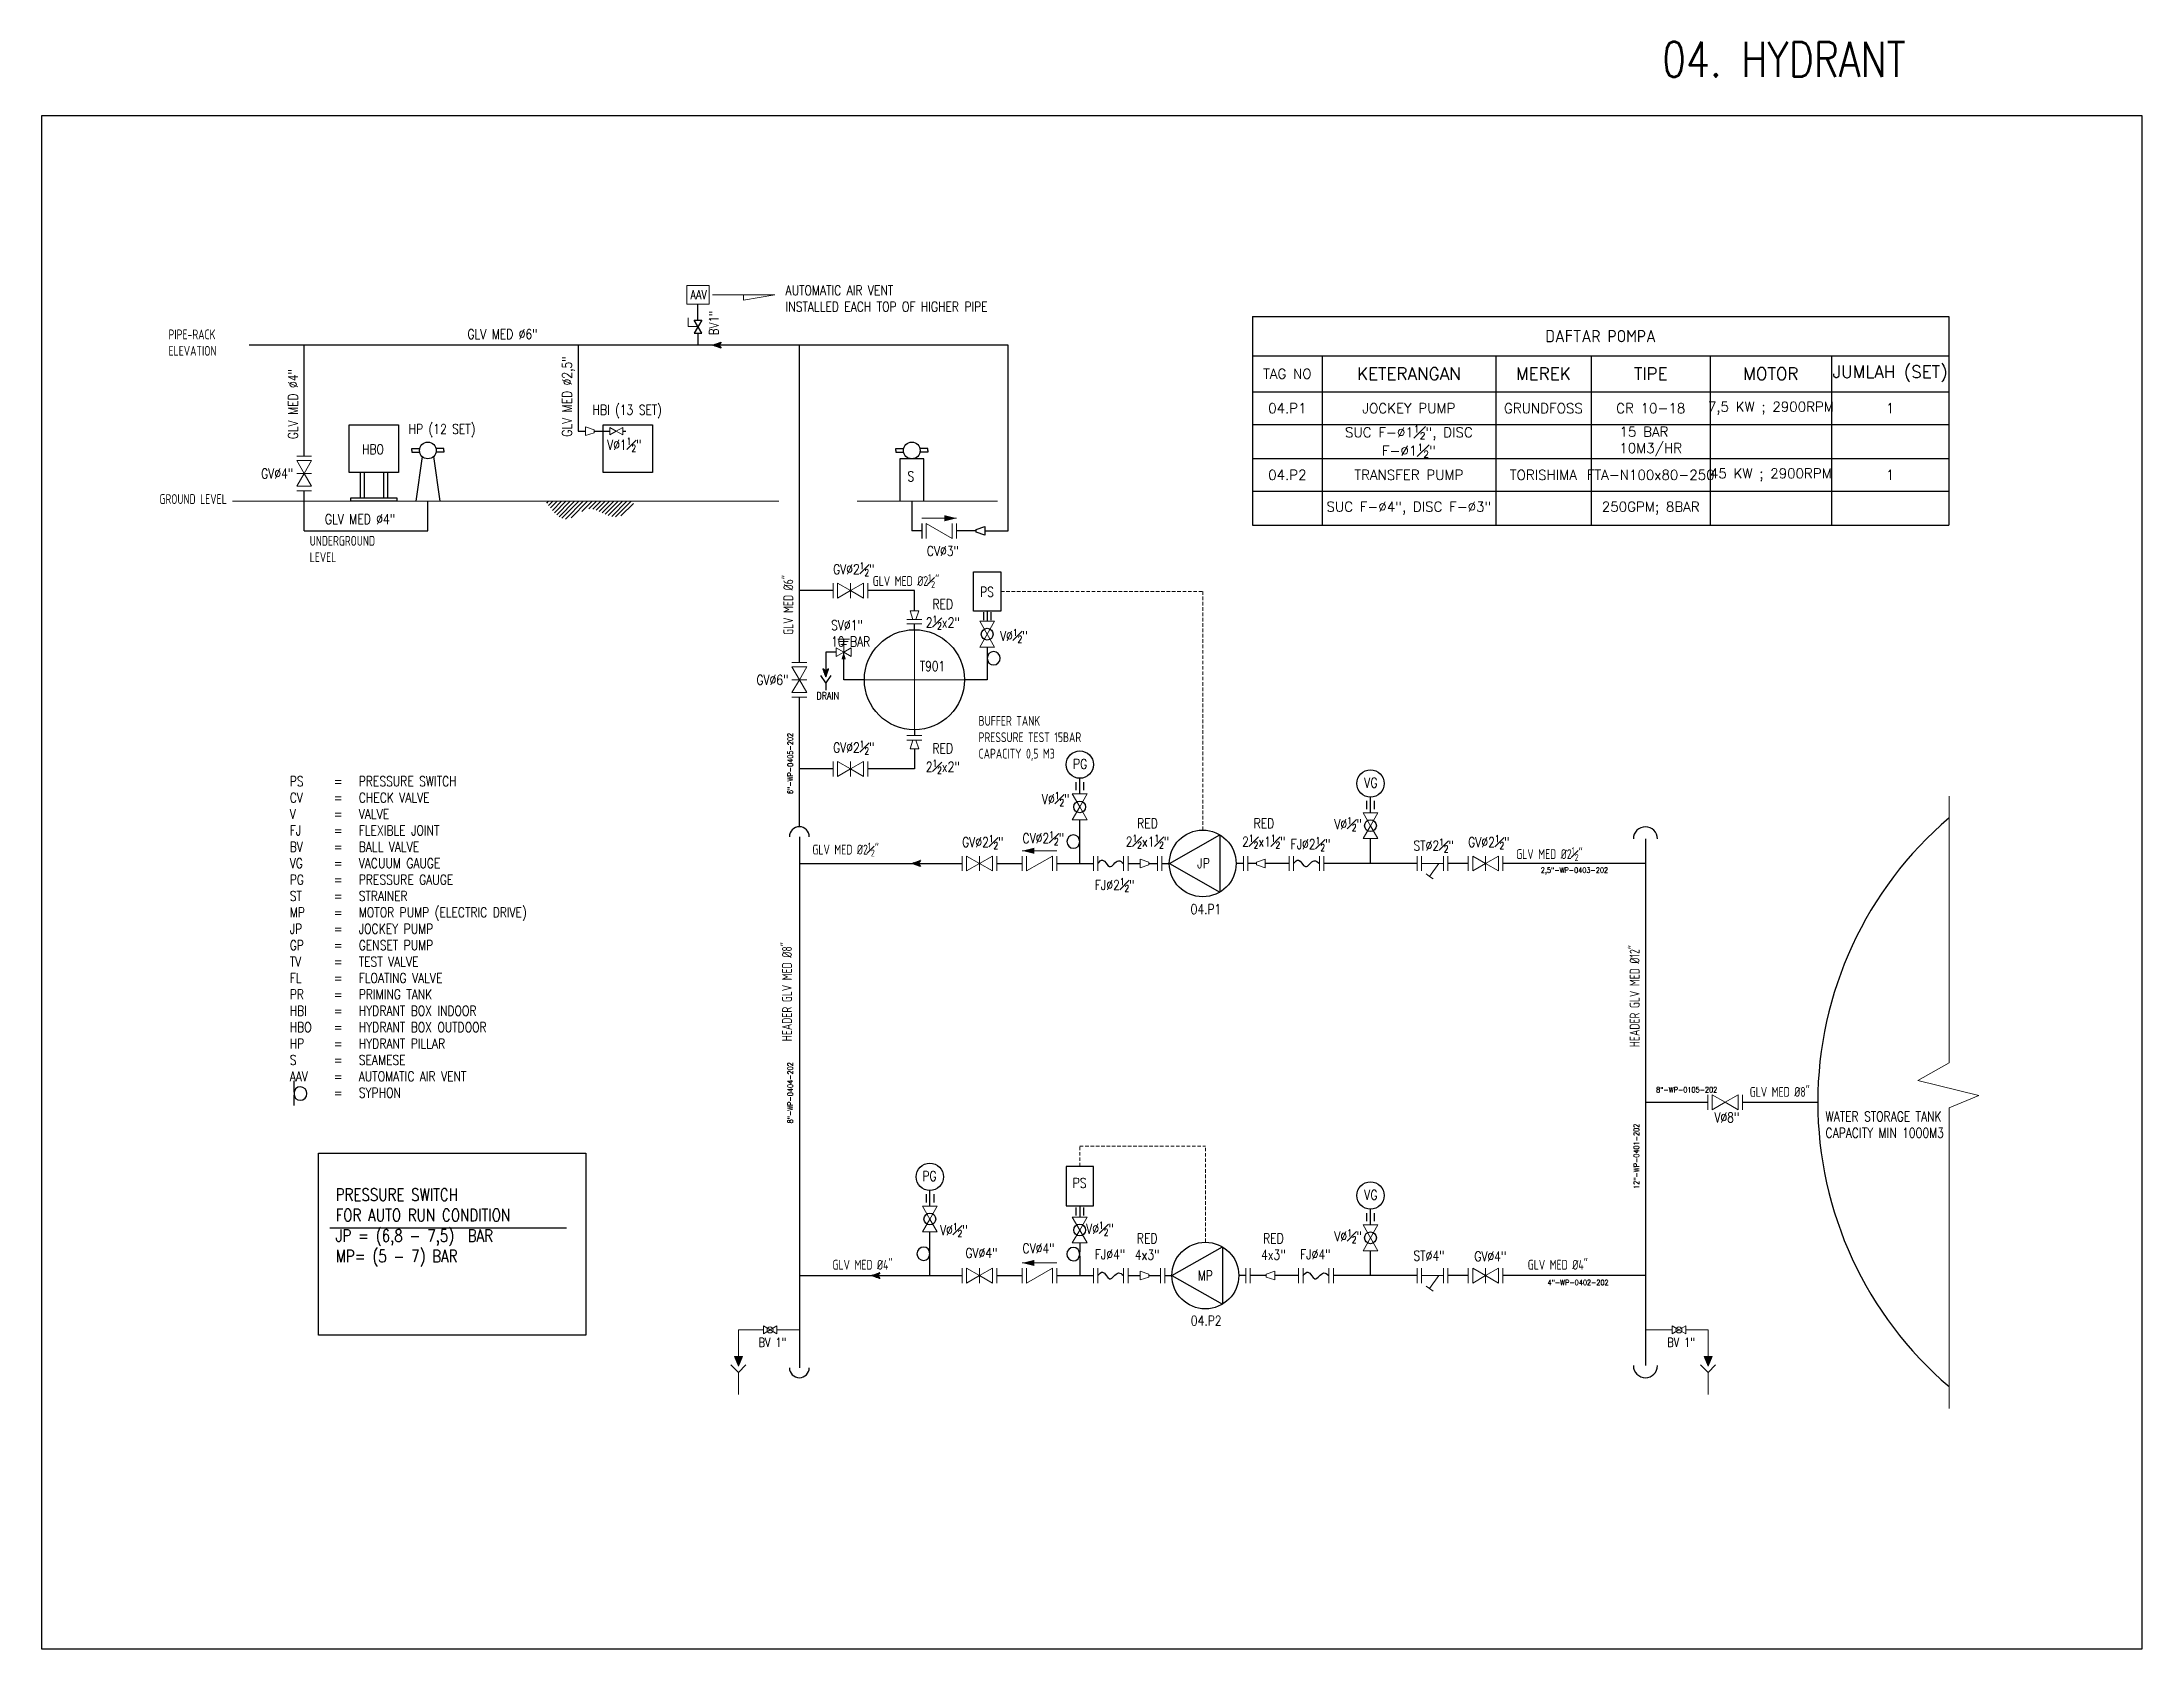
# Model space of a CAD drawing. Extents: x -29512 to 147477, y -5232 to 39709.
# Drawn here: x 139635.9 to 140077.6, y 8947.3 to 9285.3 of the extents above; entities that cross this region are included whole.
import ezdxf
from ezdxf.enums import TextEntityAlignment as Align

# ---------------------------------------------------------------- set-up
doc = ezdxf.new("R2010")
doc.units = 0
for name, pattern in [('CENTER', [2, 1.25, -0.25, 0.25, -0.25]), ('HIDDEN', [0.375, 0.25, -0.125]), ('PHANTOM', [2.5, 1.25, -0.25, 0.25, -0.25, 0.25, -0.25])]:
    doc.linetypes.add(name, pattern=pattern)
doc.layers.get('0').update_dxf_attribs({"linetype": 'CONTINUOUS'})
doc.layers.get('DEFPOINTS').update_dxf_attribs({"linetype": 'CONTINUOUS'})
for name, color, linetype, lineweight in [('DIMENSI', 20, 'CONTINUOUS', 9), ('FITTING', 7, 'CONTINUOUS', 13), ('SIGNAL', 4, 'HIDDEN', 13), ('TAG', 140, 'CONTINUOUS', 13)]:
    doc.layers.add(name, color=color, linetype=linetype, lineweight=lineweight)
for name, color, linetype in [('DIMENSION', 3, 'CONTINUOUS'), ('EQUIPMENT', 4, 'CONTINUOUS'), ('HATCH', 4, 'CONTINUOUS'), ('MESIN PRODUKSI', 6, 'CONTINUOUS'), ('PIPA', 6, 'CONTINUOUS'), ('S', 7, 'CONTINUOUS'), ('TEXT', 4, 'CONTINUOUS')]:
    doc.layers.add(name, color=color, linetype=linetype)
doc.styles.add('ISOCP', font='isocp.shx', dxfattribs={"width": 0.8, "height": 2})
doc.styles.add('ROMANS', font='romans')
doc.styles.add('Romans100', font='romans.shx', dxfattribs={"width": 0.8, "height": 200})
doc.styles.add('Romans75', font='romans.shx', dxfattribs={"width": 0.8, "height": 150})
doc.styles.add('S25', font='SIMPLEX', dxfattribs={"width": 0.8, "height": 0.25})

msp = doc.modelspace()

# ---------------------------------------------------------------- texts
at = {"color": 0, "attachment_point": 5, "style": 'ROMANS'}
for s, insert, char_height, width in [('{\\Fisocp|c0;DAFTAR POMPA}', (139963.7853, 9223.4462), 2.586162, 146.424803), ('TAG NO', (139897.8778, 9215.5153), 2.06893, 14.60979), ('KETERANGAN', (139923.4401, 9215.5153), 2.58616, 36.51238), ('MEREK', (139951.7338, 9215.5153), 2.58616, 20.072424), ('TIPE', (139974.3058, 9215.5153), 2.58616, 25.069216), ('MOTOR', (139999.5765, 9215.5153), 2.58616, 25.469596), ('JUMLAH (SET)', (140024.6551, 9215.5153), 2.586162, 24.685191), ('{04.\\Fromans.SHX|c0;\\C0;\\T1;\\Q0;\\W1;\\A0;P1}', (139897.8778, 9208.2741), 2.068929, 14.60979), ('JOCKEY PUMP', (139923.4401, 9208.2741), 2.068929, 36.51238), ('GRUNDFOSS', (139951.7338, 9208.2741), 2.06893, 20.072424), ('CR 10-18', (139974.3058, 9208.2741), 2.06893, 25.069216), ('7,5 KW ; 2900RPM', (139999.5765, 9208.2741), 2.068929, 25.469596), ('1', (140024.6551, 9208.2741), 2.0689, 24.685191), ('\\A1;SUC F-%%C1{\\H0.7x;\\S1#2;}", DISC F-%%C1{\\H0.7x;\\S1#2;\\H1.429x;"}', (139923.4401, 9201.262), 2.068929, 36.51238), ('15 BAR   10M3/HR', (139974.3058, 9201.262), 2.068929, 25.069216), ('{04.P2}', (139897.8778, 9194.2499), 2.06893, 14.60979), ('TRANSFER PUMP', (139923.4401, 9194.2499), 2.068929, 36.51238), ('TORISHIMA', (139951.7338, 9194.2499), 2.06893, 20.072424), ('\\A1;FTA-N100x80-250', (139974.3058, 9194.2499), 2.068929, 25.069216), ('45 KW ; 2900RPM', (139999.5765, 9194.2499), 2.068929, 25.469596), ('1', (140024.6551, 9194.2499), 2.0689, 24.685191), ('{\\A1;SUC F-Ø4", DISC F-Ø3"}', (139923.4401, 9187.2378), 2.068929, 36.51238), ('\\A1;250GPM; 8BAR', (139974.3058, 9187.2378), 2.068929, 25.069216)]:
    msp.add_mtext(s, dxfattribs=dict(at, insert=insert, char_height=char_height, width=width))
at = {"layer": 'DEFPOINTS', "color": 2, "insert": (140002.3101, 9281.6399), "char_height": 7.323919, "width": 141.14178, "attachment_point": 5, "style": 'Romans100'}
msp.add_mtext('{\\A1;04. HYDRANT}', dxfattribs=at)
at = {"layer": 'DIMENSI', "color": 6, "lineweight": 20, "char_height": 1.875, "attachment_point": 5, "style": 'Romans100'}
for s, insert, width in [('{\\A1;AAV}', (139774.0636, 9232.1778), 5.826319), ('\\A1;BV 1"', (139789.5781, 9011.7845), 8.178715), ('\\A1;BV 1"', (139980.7199, 9011.7845), 8.178715)]:
    msp.add_mtext(s, dxfattribs=dict(at, insert=insert, width=width))
at = {"layer": 'S', "color": 2, "style": 'S25', "width": 0.8}
for s, p in [('6"-WP-0405-202', (139793.8928, 9139.9735)), ('8"-WP-0404-202', (139793.8928, 9070.7014)), ('12"-WP-0401-202', (139971.8511, 9057.7786))]:
    msp.add_text(s, height=1.1291, rotation=90, dxfattribs=at).set_placement(p, align=Align.RIGHT)
for s, p in [('2,5"-WP-0403-202', (139965.3296, 9110.5554)), ('8"-WP-0105-202', (139988.2952, 9064.3615)), ('4"-WP-0402-202', (139965.4511, 9023.8272))]:
    msp.add_text(s, height=1.1291, dxfattribs=at).set_placement(p, align=Align.RIGHT)
at = {"layer": 'TAG', "style": 'Romans100', "width": 0.8}
for s, height, p in [('T901', 2.06893, (139820.5489, 9152.9835)), ('04.P1', 2.0689, (139877.5319, 9101.8815)), ('04.P2', 2.0689, (139877.5898, 9015.3177))]:
    msp.add_text(s, height=height, dxfattribs=at).set_placement(p)
at = {"layer": 'TAG'}
for s, insert, char_height, width, attachment_point, style in [('{AUTOMATIC AIR VENT\\PINSTALLED EACH TOP OF HIGHER PIPE}', (139792.3438, 9234.1037), 2.068929, 60.608834, 1, 'Romans100'), ('PIPE-RACK\\PELEVATION', (139662.5566, 9224.8316), 2.06893, 38.645756, 1, 'ISOCP'), ('GLV MED %%C6"', (139725.4357, 9224.8938), 2.068929, 38.645756, 1, 'Romans100'), ('{HBI (13 SET)}', (139751.7386, 9208.9635), 2.068929, 38.645756, 1, 'Romans100'), ('HP (12 SET)', (139713.0591, 9204.9301), 2.068929, 38.645756, 1, 'Romans100'), ('HBO', (139703.2645, 9200.6683), 2.06893, 38.645756, 1, 'Romans100'), ('\\A1;V%%C1{\\H0.7x;\\S1#2;}"', (139754.8064, 9202.0105), 2.068929, 38.645756, 1, 'Romans100'), ('{\\A1;GV%%c4"}', (139682.0447, 9195.5659), 2.068929, 38.645756, 1, 'Romans100'), ('S', (139819.4187, 9194.9605), 2.0689, 38.645756, 3, 'Romans100'), ('GROUND LEVEL', (139660.6434, 9190.2006), 2.068929, 38.645756, 1, 'ISOCP'), ('{GLV MED %%C4"}', (139695.4565, 9185.9743), 2.068929, 38.645756, 1, 'Romans100'), ('UNDERGROUND\\PLEVEL', (139692.2449, 9181.4189), 2.068929, 38.645756, 1, 'ISOCP'), ('CV%%C3"', (139828.8047, 9179.2834), 2.06893, 38.645756, 3, 'Romans100'), ('\\A1;GV%%C2{\\H0.7x;\\S1#2;}"', (139802.3324, 9175.8496), 2.068929, 38.645756, 1, 'Romans100'), ('\\A1;GLV MED %%C2{\\H0.7x;\\S1#2;}"', (139810.6694, 9173.3742), 2.068929, 38.645756, 1, 'ISOCP'), ('PS', (139833.2524, 9170.6802), 2.06893, 38.645756, 1, 'Romans100'), ('\\A1;RED\\P2{\\H0.7x;\\S1#2;}x2"', (139825.398, 9168.0849), 2.068929, 38.645756, 2, 'Romans100'), ('{\\A1;SV%%C1"\\P10 BAR}', (139801.9115, 9163.6756), 2.068929, 38.645756, 1, 'Romans100'), ('\\A1;V%%C{\\H0.7x;\\S1#2;}"', (139837.4458, 9161.8271), 2.068929, 38.645756, 1, 'Romans100'), ('{\\A1;GVØ6"}', (139786.2031, 9152.1709), 2.068929, 38.645756, 1, 'Romans100'), ('\\A1;GV%%C2{\\H0.7x;\\S1#2;}"', (139802.3324, 9138.3429), 2.068929, 38.645756, 1, 'Romans100'), ('\\A1;RED\\P2{\\H0.7x;\\S1#2;}x2"', (139825.398, 9137.7519), 2.068929, 38.645756, 2, 'Romans100'), ('PG', (139852.7847, 9134.482), 2.06893, 38.645756, 1, 'Romans100'), ('VG', (139914.0547, 9130.531), 2.06893, 38.645756, 1, 'Romans100'), ('\\A1;V%%C{\\H0.7x;\\S1#2;}"', (139846.2589, 9127.4856), 2.068929, 38.645756, 1, 'Romans100'), ('\\A1;RED\\P2{\\H0.7x;\\S1#2;}x1{\\H0.7x;\\S1#2;}"', (139868.4665, 9121.994), 2.068929, 38.645756, 2, 'Romans100'), ('\\A1;RED\\P2{\\H0.7x;\\S1#2;}x1{\\H0.7x;\\S1#2;}"', (139892.9493, 9121.994), 2.068929, 38.645756, 2, 'Romans100'), ('\\A1;V%%C{\\H0.7x;\\S1#2;}"', (139907.7571, 9122.2225), 2.068929, 38.645756, 1, 'Romans100'), ('\\A1;GLV MED %%C2{\\H0.7x;\\S1#2;}"', (139797.9833, 9115.4369), 2.068929, 21.297515, 4, 'ISOCP'), ('\\A1;GV%%C2{\\H0.7x;\\S1#2;}"', (139829.4795, 9118.455), 2.068929, 38.645756, 1, 'Romans100'), ('\\A1;CV%%C2{\\H0.7x;\\S1#2;}"', (139842.1901, 9119.2736), 2.068929, 38.645756, 1, 'Romans100'), ('\\A1;FJ%%C2{\\H0.7x;\\S1#2;}"', (139898.5683, 9118.0177), 2.068929, 38.645756, 1, 'Romans100'), ('\\A1;ST%%C2{\\H0.7x;\\S1#2;}"', (139924.4016, 9117.7243), 2.068929, 38.645756, 1, 'Romans100'), ('\\A1;GV%%C2{\\H0.7x;\\S1#2;}"', (139935.9117, 9118.455), 2.068929, 38.645756, 1, 'Romans100'), ('JP', (139878.9314, 9113.5971), 2.06893, 57.968634, 1, 'Romans100'), ('\\A1;GLV MED %%C2{\\H0.7x;\\S1#2;}"', (139946.0176, 9114.4894), 2.068929, 21.297515, 4, 'ISOCP'), ('\\A1;FJ%%C2{\\H0.7x;\\S1#2;}"', (139857.3918, 9109.4308), 2.068929, 38.645756, 1, 'Romans100'), ('\\A1;GLV MED %%C8"', (139995.1234, 9064.476), 2.068929, 21.297515, 4, 'ISOCP'), ('V%%C8"', (139987.6959, 9060.1268), 2.06893, 38.645756, 1, 'Romans100'), ('PG', (139824.1189, 9047.7995), 2.06893, 38.645756, 3, 'Romans100'), ('PS', (139855.6201, 9046.3607), 2.06893, 38.645756, 3, 'Romans100'), ('VG', (139914.0547, 9043.8485), 2.06893, 38.645756, 1, 'Romans100'), ('\\A1;V%%C{\\H0.7x;\\S1#2;}"', (139861.3881, 9037.1285), 2.068929, 38.645756, 3, 'Romans100'), ('\\A1;V%%C{\\H0.7x;\\S1#2;}"', (139830.6446, 9036.8522), 2.068929, 38.645756, 3, 'Romans100'), ('\\A1;CV%%C4"', (139842.1901, 9032.5911), 2.068929, 38.645756, 1, 'Romans100'), ('\\A1;RED\\P4x3"', (139868.4017, 9034.6893), 2.06893, 38.645756, 2, 'Romans100'), ('\\A1;RED\\P4x3"', (139894.9489, 9034.6893), 2.06893, 38.645756, 2, 'Romans100'), ('\\A1;V%%C{\\H0.7x;\\S1#2;}"', (139907.7571, 9035.5401), 2.068929, 38.645756, 1, 'Romans100'), ('\\A1;GLV MED %%C4"', (139802.2083, 9028.1124), 2.068929, 21.297515, 4, 'ISOCP'), ('{\\A1;GVØ4"}', (139830.1661, 9031.6201), 2.068929, 38.645756, 1, 'Romans100'), ('\\A1;FJ%%C4"', (139857.3918, 9031.3353), 2.068929, 38.645756, 1, 'Romans100'), ('\\A1;FJ%%C4"', (139900.5682, 9031.3353), 2.068929, 38.645756, 1, 'Romans100'), ('\\A1;ST%%C4"', (139924.4016, 9031.0418), 2.068929, 38.645756, 1, 'Romans100'), ('\\A1;GV%%C4"', (139937.2014, 9030.9136), 2.068929, 38.645756, 1, 'Romans100'), ('\\A1;GLV MED %%C4"', (139948.4376, 9028.1124), 2.068929, 21.297515, 4, 'ISOCP'), ('MP', (139879.0224, 9026.894), 2.06893, 57.968634, 1, 'Romans100')]:
    msp.add_mtext(s, dxfattribs=dict(at, insert=insert, char_height=char_height, width=width, attachment_point=attachment_point, style=style))
at = {"layer": 'TAG', "color": 6, "lineweight": 20, "insert": (139777.2382, 9226.1827), "char_height": 2, "width": 19.474526, "attachment_point": 5, "rotation": 90, "style": 'Romans100'}
msp.add_mtext('{BV1"}', dxfattribs=at)
at = {"layer": 'TAG', "char_height": 2.068929, "width": 38.645756, "attachment_point": 1, "rotation": 90}
for s, insert, style in [('{\\A1;GLV MED %%C2,5"}', (139745.3404, 9202.2784), 'Romans100'), ('{GLV MED %%C4"}', (139687.7186, 9201.7412), 'Romans100'), ('GLV MED %%C6"', (139791.8771, 9160.5938), 'ISOCP'), ('HEADER GLV MED %%C8"', (139791.5996, 9075.1157), 'ISOCP'), ('HEADER GLV MED %%C12"', (139969.8839, 9073.8741), 'ISOCP')]:
    msp.add_mtext(s, dxfattribs=dict(at, insert=insert, style=style))
at = {"layer": 'TEXT', "attachment_point": 1}
for s, insert, char_height, width, style in [('DRAIN', (139798.8167, 9148.5738), 1.5517, 42.685913, 'Romans75'), ('\\PPS\\PCV\\PV\\PFJ\\PBV \\PVG\\PPG\\PST\\PMP                         \\PJP \\PGP\\PTV\\PFL\\PPR\\PHBI\\PHBO\\PHP\\PS \\PAAV                        ', (139688.0564, 9134.301), 2.068929, 42.685913, 'Romans100'), ('\\P=\\P=\\P=\\P=\\P=\\P=\\P=\\P=\\P=\\P=\\P=\\P=\\P=\\P=\\P=\\P=\\P=\\P=\\P=\\P=', (139697.3183, 9134.301), 2.0689, 1.528176, 'Romans100'), ('\\PPRESSURE SWITCH\\PCHECK VALVE\\PVALVE\\PFLEXIBLE JOINT\\PBALL VALVE\\PVACUUM GAUGE\\PPRESSURE GAUGE\\PSTRAINER\\PMOTOR PUMP (ELECTRIC DRIVE)\\PJOCKEY PUMP\\PGENSET PUMP\\PTEST VALVE\\PFLOATING VALVE\\PPRIMING TANK\\PHYDRANT BOX INDOOR\\PHYDRANT BOX OUTDOOR\\PHYDRANT PILLAR\\PSEAMESE\\PAUTOMATIC AIR VENT\\PSYPHON', (139702.5702, 9134.301), 2.068929, 42.685913, 'Romans100'), ('WATER STORAGE TANK\\PCAPACITY MIN 1000M3', (140011.0822, 9060.3417), 2.068929, 42.685913, 'Romans100'), ('{PRESSURE SWITCH\\PFOR AUTO RUN CONDITION\\PJP = (6,8 - 7,5)  BAR\\PMP= (5 - 7) BAR}', (139697.718, 9044.1572), 2.586162, 42.685913, 'Romans100')]:
    msp.add_mtext(s, dxfattribs=dict(at, insert=insert, char_height=char_height, width=width, style=style))
at = {"layer": 'TEXT', "insert": (139832.9389, 9143.5521), "char_height": 2.068929, "attachment_point": 1, "style": 'ISOCP'}
msp.add_mtext('{BUFFER TANK\\PPRESSURE TEST 15BAR\\PCAPACITY 0,5 M3}', dxfattribs=at)

# ---------------------------------------------------------------- hatches: boundary and pattern name
h = msp.add_hatch()
h.set_pattern_fill('ANSI37', color=256, scale=0.413786, angle=270, style=0)
h.set_pattern_definition([(225, (140355.794124, 9339.489155), (-0.0365738488, 0.0365738488), []), (135, (140355.794124, 9339.489155), (0.0365738488, 0.0365738488), [])])
h.paths.add_polyline_path([(139777.0572, 9221.5357), (139778.7583, 9222.1427), (139778.2671, 9221.5357)])
h.paths.add_polyline_path([(139777.0572, 9221.5357), (139778.2671, 9221.5357), (139778.7583, 9220.9287)])
h = msp.add_hatch()
h.set_pattern_fill('ANSI37', color=256, scale=0.413786, angle=180, style=0)
h.set_pattern_definition([(225, (139918.747937, 9730.511275), (0.0365738488, -0.0365738488), []), (315, (139918.747937, 9730.511275), (0.0365738488, 0.0365738488), [])])
h.paths.add_polyline_path([(139800.7945, 9151.7744), (139801.4015, 9153.4755), (139800.7945, 9152.9843)])
h.paths.add_polyline_path([(139800.7945, 9151.7744), (139800.7945, 9152.9843), (139800.1875, 9153.4755)])
h = msp.add_hatch()
h.set_pattern_fill('ANSI37', color=256, scale=0.413786, angle=270, style=0)
h.set_pattern_definition([(225, (140397.725117, 9230.4774), (-0.0365738488, 0.0365738488), []), (135, (140397.725117, 9230.4774), (0.0365738488, 0.0365738488), [])])
h.paths.add_polyline_path([(139818.9882, 9112.524), (139820.6893, 9113.131), (139820.1981, 9112.524)])
h.paths.add_polyline_path([(139818.9882, 9112.524), (139820.1981, 9112.524), (139820.6893, 9111.917)])
h = msp.add_hatch()
h.set_pattern_fill('ANSI37', color=256, scale=0.413786, angle=270, style=0)
h.set_pattern_definition([(225, (140389.21654, 9143.794946), (-0.0365738488, 0.0365738488), []), (135, (140389.21654, 9143.794946), (0.0365738488, 0.0365738488), [])])
h.paths.add_polyline_path([(139810.4796, 9025.8415), (139812.1807, 9026.4485), (139811.6895, 9025.8415)])
h.paths.add_polyline_path([(139810.4796, 9025.8415), (139811.6895, 9025.8415), (139812.1807, 9025.2345)])
h = msp.add_hatch(color=30)
h.paths.add_polyline_path([(139782.4287, 9006.815), (139783.2664, 9008.7958), (139782.4287, 9008.7958)])
h.paths.add_polyline_path([(139782.4287, 9008.7958), (139781.591, 9008.7958), (139782.4287, 9006.815)])
h = msp.add_hatch(color=30)
h.paths.add_polyline_path([(139986.3769, 9006.815), (139987.2146, 9008.7958), (139986.3769, 9008.7958)])
h.paths.add_polyline_path([(139986.3769, 9008.7958), (139985.5393, 9008.7958), (139986.3769, 9006.815)])
at = {"layer": 'HATCH'}
h = msp.add_hatch(dxfattribs=at)
h.set_pattern_fill('ANSI31', color=256, scale=5.172323, style=0)
h.set_pattern_definition([(45, (137785.7551, 8800.0705), (-0.4571731, 0.4571731), [])])
edge = h.paths.add_edge_path()
edge.add_spline(control_points=[(139741.8544, 9188.6963), (139743.2954, 9186.7158), (139745.9493, 9183.0683), (139751.2304, 9188.9372), (139755.8075, 9183.8965), (139760.4035, 9186.8209), (139760.3401, 9188.5472), (139760.3346, 9188.6963)], knot_values=[0, 0, 0, 0, 5.89254044, 10.85234147, 16.76507563, 21.46788104, 21.91249808, 21.91249808, 21.91249808, 21.91249808], degree=3, periodic=0)
edge.add_line((139760.3346, 9188.6963), (139741.8544, 9188.6963))

# ---------------------------------------------------------------- linework, layer by layer
at = {"color": 7, "lineweight": 20}
for p in [(139771.8396, 9227.2938), (139771.8396, 9226.7799), (139773.9094, 9225.449)]:
    msp.add_line(p, (139771.8396, 9225.449), dxfattribs=at)
at = {"color": 0, "lineweight": -2}
for p, q in [((139890.5723, 9227.5841), (139890.5723, 9219.3084)), ((139890.5723, 9227.5841), (139905.1833, 9227.5841)), ((139905.1833, 9227.5841), (139941.6969, 9227.5841)), ((139941.6969, 9227.5841), (139961.7706, 9227.5841)), ((139961.7706, 9227.5841), (139986.841, 9227.5841)), ((139986.841, 9227.5841), (140012.3119, 9227.5841)), ((140012.3119, 9227.5841), (140036.9983, 9227.5841)), ((140036.9983, 9227.5841), (140036.9983, 9219.3084)), ((139890.5723, 9219.3084), (139890.5723, 9211.7223)), ((139890.5723, 9219.3084), (139905.1833, 9219.3084)), ((139905.1833, 9219.3084), (139905.1833, 9211.7223)), ((139905.1833, 9219.3084), (139941.6969, 9219.3084)), ((139941.6969, 9219.3084), (139941.6969, 9211.7223)), ((139941.6969, 9219.3084), (139961.7706, 9219.3084)), ((139961.7706, 9219.3084), (139961.7706, 9211.7223)), ((139961.7706, 9219.3084), (139986.841, 9219.3084)), ((139986.841, 9219.3084), (139986.841, 9211.7223)), ((139986.841, 9219.3084), (140012.3119, 9219.3084)), ((140012.3119, 9219.3084), (140012.3119, 9211.7223)), ((140012.3119, 9219.3084), (140036.9983, 9219.3084)), ((140036.9983, 9219.3084), (140036.9983, 9211.7223)), ((139890.5723, 9211.7223), (139890.5723, 9204.8259)), ((139890.5723, 9211.7223), (139905.1833, 9211.7223)), ((139905.1833, 9211.7223), (139905.1833, 9204.8259)), ((139905.1833, 9211.7223), (139941.6969, 9211.7223)), ((139941.6969, 9211.7223), (139941.6969, 9204.8259)), ((139941.6969, 9211.7223), (139961.7706, 9211.7223)), ((139961.7706, 9211.7223), (139961.7706, 9204.8259)), ((139961.7706, 9211.7223), (139986.841, 9211.7223)), ((139986.841, 9211.7223), (139986.841, 9204.8259)), ((139986.841, 9211.7223), (140012.3119, 9211.7223)), ((140012.3119, 9211.7223), (140012.3119, 9204.8259)), ((140012.3119, 9211.7223), (140036.9983, 9211.7223)), ((140036.9983, 9211.7223), (140036.9983, 9204.8259)), ((139890.5723, 9204.8259), (139890.5723, 9197.6981)), ((139890.5723, 9204.8259), (139905.1833, 9204.8259)), ((139905.1833, 9204.8259), (139905.1833, 9197.6981)), ((139905.1833, 9204.8259), (139941.6969, 9204.8259)), ((139941.6969, 9204.8259), (139941.6969, 9197.6981)), ((139941.6969, 9204.8259), (139961.7706, 9204.8259)), ((139961.7706, 9204.8259), (139961.7706, 9197.6981)), ((139961.7706, 9204.8259), (139986.841, 9204.8259)), ((139986.841, 9204.8259), (139986.841, 9197.6981)), ((139986.841, 9204.8259), (140012.3119, 9204.8259)), ((140012.3119, 9204.8259), (140012.3119, 9197.6981)), ((140012.3119, 9204.8259), (140036.9983, 9204.8259)), ((140036.9983, 9204.8259), (140036.9983, 9197.6981)), ((139890.5723, 9197.6981), (139890.5723, 9190.8017)), ((139890.5723, 9197.6981), (139905.1833, 9197.6981)), ((139905.1833, 9197.6981), (139905.1833, 9190.8017)), ((139905.1833, 9197.6981), (139941.6969, 9197.6981)), ((139941.6969, 9197.6981), (139941.6969, 9190.8017)), ((139941.6969, 9197.6981), (139961.7706, 9197.6981)), ((139961.7706, 9197.6981), (139961.7706, 9190.8017)), ((139961.7706, 9197.6981), (139986.841, 9197.6981)), ((139986.841, 9197.6981), (139986.841, 9190.8017)), ((139986.841, 9197.6981), (140012.3119, 9197.6981)), ((140012.3119, 9197.6981), (140012.3119, 9190.8017)), ((140012.3119, 9197.6981), (140036.9983, 9197.6981)), ((140036.9983, 9197.6981), (140036.9983, 9190.8017)), ((139890.5723, 9190.8017), (139890.5723, 9183.6739)), ((139890.5723, 9190.8017), (139905.1833, 9190.8017)), ((139905.1833, 9190.8017), (139905.1833, 9183.6739)), ((139905.1833, 9190.8017), (139941.6969, 9190.8017)), ((139941.6969, 9190.8017), (139941.6969, 9183.6739)), ((139941.6969, 9190.8017), (139961.7706, 9190.8017)), ((139961.7706, 9190.8017), (139961.7706, 9183.6739)), ((139961.7706, 9190.8017), (139986.841, 9190.8017)), ((139986.841, 9190.8017), (139986.841, 9183.6739)), ((139986.841, 9190.8017), (140012.3119, 9190.8017)), ((140012.3119, 9190.8017), (140012.3119, 9183.6739)), ((140012.3119, 9190.8017), (140036.9983, 9190.8017)), ((140036.9983, 9190.8017), (140036.9983, 9183.6739)), ((139890.5723, 9183.6739), (139905.1833, 9183.6739)), ((139905.1833, 9183.6739), (139941.6969, 9183.6739)), ((139941.6969, 9183.6739), (139961.7706, 9183.6739)), ((139961.7706, 9183.6739), (139986.841, 9183.6739)), ((139986.841, 9183.6739), (140012.3119, 9183.6739)), ((140012.3119, 9183.6739), (140036.9983, 9183.6739))]:
    msp.add_line(p, q, dxfattribs=at)
for p, q in [((139774.6963, 9226.8259), (139773.1226, 9224.0721)), ((139774.6963, 9224.0721), (139773.1226, 9226.8259)), ((139773.1226, 9226.8259), (139774.6963, 9226.8259)), ((139773.1226, 9224.0721), (139774.6963, 9224.0721)), ((139802.9821, 9156.973), (139800.7945, 9156.973)), ((139800.7945, 9156.973), (139800.7945, 9152.9843))]:
    msp.add_line(p, q)
at = {"color": 7, "ltscale": 300}
for p, q in [((139833.9388, 9165.3654), (139833.9388, 9163.6655)), ((139835.5425, 9165.3654), (139835.5425, 9163.6655)), ((139853.4131, 9129.6167), (139853.4131, 9127.9169)), ((139855.0169, 9129.6167), (139855.0169, 9127.9169)), ((139914.5558, 9125.6657), (139914.5558, 9123.9658)), ((139916.1595, 9125.6657), (139916.1595, 9123.9658)), ((139821.8867, 9042.9343), (139821.8867, 9041.2344)), ((139823.4904, 9042.9343), (139823.4904, 9041.2344)), ((139853.4131, 9040.169), (139853.4131, 9038.4692)), ((139855.0169, 9040.169), (139855.0169, 9038.4692)), ((139914.5558, 9038.9833), (139914.5558, 9037.2834)), ((139916.1595, 9038.9833), (139916.1595, 9037.2834))]:
    msp.add_line(p, q, dxfattribs=at)
at = {"color": 30, "lineweight": 20}
for p, q in [((139782.4287, 9014.4194), (139787.6623, 9014.4194)), ((139782.4287, 9014.4194), (139782.4287, 9008.7958)), ((139790.5177, 9014.4194), (139795.2351, 9014.4194)), ((139973.1934, 9014.4194), (139978.8041, 9014.4194)), ((139981.6595, 9014.4194), (139986.3769, 9014.4194)), ((139986.3769, 9014.4194), (139986.3769, 9008.7958)), ((139782.405, 9005.4838), (139782.405, 9000.8407)), ((139986.3532, 9005.4838), (139986.3532, 9000.8407))]:
    msp.add_line(p, q, dxfattribs=at)
for points in [[(139778.7583, 9220.9287), (139777.0572, 9221.5357), (139778.7583, 9222.1427), (139778.2671, 9221.5357), (139778.7583, 9220.9287)], [(139800.1875, 9153.4755), (139800.7945, 9151.7744), (139801.4015, 9153.4755), (139800.7945, 9152.9843), (139800.1875, 9153.4755)], [(139820.6893, 9111.917), (139818.9882, 9112.524), (139820.6893, 9113.131), (139820.1981, 9112.524), (139820.6893, 9111.917)], [(139812.1807, 9025.2345), (139810.4796, 9025.8415), (139812.1807, 9026.4485), (139811.6895, 9025.8415), (139812.1807, 9025.2345)]]:
    msp.add_lwpolyline(points)
for points in [[(139780.7965, 9007.0923), (139782.405, 9005.4838), (139784.0135, 9007.0923)], [(139984.7447, 9007.0923), (139986.3532, 9005.4838), (139987.9617, 9007.0923)]]:
    msp.add_lwpolyline(points, dxfattribs=at)
for points in [[(139781.591, 9008.7958), (139782.4287, 9006.815), (139783.2664, 9008.7958), (139782.4287, 9008.7958)], [(139985.5393, 9008.7958), (139986.3769, 9006.815), (139987.2146, 9008.7958), (139986.3769, 9008.7958)]]:
    msp.add_lwpolyline(points, close=True, dxfattribs=at)
for centre in [(139834.7407, 9160.7422), (139854.215, 9124.4195), (139915.3576, 9120.4685), (139822.6885, 9037.7371), (139854.215, 9035.4185), (139915.3576, 9033.7861)]:
    msp.add_circle(centre, 1.2388)
for points in [[(139858.0118, 9112.524), (139859.0187, 9113.245), (139860.4914, 9111.854), (139862.3529, 9113.0714), (139863.4361, 9112.524)], [(139899.1883, 9112.524), (139900.1952, 9113.245), (139901.6679, 9111.854), (139903.5294, 9113.0714), (139904.6126, 9112.524)], [(139858.0118, 9025.8415), (139859.0187, 9026.5625), (139860.4914, 9025.1716), (139862.3529, 9026.389), (139863.4361, 9025.8415)], [(139901.1881, 9025.8415), (139902.195, 9026.5625), (139903.6677, 9025.1716), (139905.5293, 9026.389), (139906.6125, 9025.8415)]]:
    msp.add_spline(points, degree=3)
msp.add_solid([(139804.0936, 9155.4213), (139804.5591, 9156.973), (139805.0247, 9155.4213)])
at = {"layer": 'DEFPOINTS'}
msp.add_lwpolyline([(139694.0989, 9051.5823), (139750.3022, 9051.5823), (139750.3022, 9013.2914), (139694.0989, 9013.2914)], close=True, dxfattribs=at)
at = {"layer": 'DIMENSION', "color": 3, "linetype": 'Continuous', "ltscale": 0.5}
for p, q in [((139773.9094, 9226.8259), (139773.9094, 9230.1816)), ((139773.9094, 9224.0721), (139773.9094, 9221.5357))]:
    msp.add_line(p, q, dxfattribs=at)
at = {"layer": 'DIMENSION', "color": 1}
for p, q in [((139839.1641, 9221.5357), (139679.5454, 9221.5357)), ((139691.0767, 9198.212), (139691.0767, 9221.5357)), ((139748.6983, 9221.5357), (139748.6983, 9203.4274)), ((139795.2351, 9154.817), (139795.2351, 9221.5357)), ((139839.1641, 9182.4721), (139839.1641, 9221.5357)), ((139748.6983, 9203.4274), (139750.2501, 9203.4274)), ((139752.0711, 9203.4274), (139755.3694, 9203.4274)), ((139758.0816, 9203.4274), (139758.7605, 9203.4274)), ((139713.7646, 9199.3975), (139713.7646, 9199.7881)), ((139713.7646, 9199.7881), (139715.3967, 9199.7881)), ((139713.7646, 9199.3975), (139713.7646, 9199.007)), ((139713.7646, 9199.007), (139715.3967, 9199.007)), ((139715.9284, 9198.0958), (139714.5986, 9188.6963)), ((139718.297, 9198.0958), (139719.6268, 9188.6963)), ((139720.4608, 9199.7881), (139718.8287, 9199.7881)), ((139720.4608, 9199.007), (139718.8287, 9199.007)), ((139720.4608, 9199.3975), (139720.4608, 9199.7881)), ((139720.4608, 9199.3975), (139720.4608, 9199.007)), ((139815.5312, 9199.3975), (139815.5312, 9199.7881)), ((139815.5312, 9199.7881), (139817.1632, 9199.7881)), ((139815.5312, 9199.3975), (139815.5312, 9199.007)), ((139815.5312, 9199.007), (139817.1632, 9199.007)), ((139822.2273, 9199.7881), (139820.5953, 9199.7881)), ((139822.2273, 9199.007), (139820.5953, 9199.007)), ((139822.2273, 9199.3975), (139822.2273, 9199.7881)), ((139822.2273, 9199.3975), (139822.2273, 9199.007)), ((139702.8467, 9194.7735), (139702.8467, 9189.4219)), ((139703.7162, 9194.7735), (139703.7162, 9189.4219)), ((139707.777, 9194.7735), (139707.777, 9189.4219)), ((139708.6464, 9194.7735), (139708.6464, 9189.4219)), ((139691.0767, 9182.4721), (139691.0767, 9190.9084)), ((139717.1127, 9182.4721), (139717.1127, 9188.6963)), ((139818.8792, 9188.6963), (139818.8792, 9182.4721)), ((139820.9999, 9184.038), (139820.9999, 9180.9062)), ((139691.0767, 9182.4721), (139717.1127, 9182.4721)), ((139820.9999, 9182.4721), (139818.8792, 9182.4721)), ((139832.4136, 9182.4721), (139828.3035, 9182.4721)), ((139834.2346, 9182.4721), (139839.1641, 9182.4721)), ((139802.3363, 9169.9185), (139795.2351, 9169.9185)), ((139819.4419, 9169.9185), (139809.64, 9169.9185)), ((139819.4419, 9165.664), (139819.4419, 9169.9185)), ((139834.7407, 9165.6055), (139834.7407, 9163.4544)), ((139819.4419, 9161.6922), (139819.4419, 9162.9034)), ((139804.5591, 9151.1652), (139804.5591, 9156.973)), ((139834.7407, 9158.03), (139834.7407, 9156.1331)), ((139834.7407, 9155.2132), (139834.7407, 9151.1652)), ((139795.2351, 9120.2368), (139795.2351, 9147.5134)), ((139808.9149, 9151.1652), (139804.5591, 9151.1652)), ((139834.7407, 9151.1652), (139829.9688, 9151.1652)), ((139819.4419, 9140.6382), (139819.4419, 9139.427)), ((139819.4419, 9136.6664), (139819.4419, 9132.4119)), ((139802.3363, 9132.4119), (139795.2351, 9132.4119)), ((139819.4419, 9132.4119), (139809.64, 9132.4119)), ((139854.215, 9127.1317), (139854.215, 9130.4309)), ((139915.3576, 9123.1807), (139915.3576, 9126.4799)), ((139854.215, 9112.524), (139854.215, 9121.7073)), ((139795.2351, 9118.1517), (139795.2351, 9006.4522)), ((139873.0549, 9112.524), (139883.6617, 9118.5549)), ((139883.6617, 9118.5549), (139883.6617, 9106.4931)), ((139915.3576, 9112.524), (139915.3576, 9117.7563)), ((139973.1934, 9117.6963), (139973.1934, 9006.9075)), ((139795.2351, 9112.524), (139829.4834, 9112.524)), ((139836.787, 9112.524), (139842.0916, 9112.524)), ((139849.3952, 9112.524), (139857.0721, 9112.524)), ((139864.3758, 9112.524), (139866.9132, 9112.524)), ((139868.7342, 9112.524), (139870.5502, 9112.524)), ((139871.4898, 9112.524), (139873.0549, 9112.524)), ((139873.0549, 9112.524), (139883.6617, 9106.4931)), ((139888.6559, 9112.524), (139887.0908, 9112.524)), ((139891.3959, 9112.524), (139889.5955, 9112.524)), ((139898.2486, 9112.524), (139893.2169, 9112.524)), ((139925.163, 9112.524), (139905.5523, 9112.524)), ((139935.9156, 9112.524), (139931.6452, 9112.524)), ((139973.1934, 9112.524), (139943.2192, 9112.524)), ((139973.1934, 9062.3019), (139986.3135, 9062.3019)), ((139993.6171, 9062.3019), (140009.438, 9062.3019)), ((139822.6885, 9040.4492), (139822.6885, 9043.7484)), ((139854.215, 9040.5365), (139854.215, 9038.1307)), ((139915.3576, 9036.4982), (139915.3576, 9039.7974)), ((139822.6885, 9025.8415), (139822.6885, 9035.0249)), ((139854.215, 9032.7063), (139854.215, 9030.8094)), ((139854.215, 9029.8895), (139854.215, 9025.8415)), ((139873.609, 9025.8415), (139884.2159, 9031.8724)), ((139884.2159, 9031.8724), (139884.2159, 9019.8106)), ((139915.3576, 9025.8415), (139915.3576, 9031.0739)), ((139795.2351, 9025.8415), (139829.4834, 9025.8415)), ((139836.787, 9025.8415), (139842.0916, 9025.8415)), ((139849.3952, 9025.8415), (139857.0721, 9025.8415)), ((139864.3758, 9025.8415), (139866.9338, 9025.8415)), ((139868.7548, 9025.8415), (139871.1776, 9025.8415)), ((139872.1172, 9025.8415), (139873.609, 9025.8415)), ((139873.609, 9025.8415), (139884.2159, 9019.8106)), ((139889.1368, 9025.8415), (139887.645, 9025.8415)), ((139893.3956, 9025.8415), (139890.0764, 9025.8415)), ((139900.2485, 9025.8415), (139895.2166, 9025.8415)), ((139925.163, 9025.8415), (139907.5521, 9025.8415)), ((139935.9156, 9025.8415), (139931.6452, 9025.8415)), ((139973.1934, 9025.8415), (139943.2192, 9025.8415))]:
    msp.add_line(p, q, dxfattribs=at)
at = {"layer": 'DIMENSION', "color": 8, "lineweight": 13}
for p, q in [((139790.9447, 9188.6963), (139676.0362, 9188.6963)), ((139807.4319, 9188.6963), (139836.8942, 9188.6963))]:
    msp.add_line(p, q, dxfattribs=at)
at = {"layer": 'DIMENSION', "color": 6, "linetype": 'ByBlock', "ltscale": 0.5}
msp.add_lwpolyline([(140077.6337, 8947.2969), (139635.9452, 8947.2969), (139635.9452, 9269.828), (140077.6337, 9269.828)], close=True, dxfattribs=at)
at = {"layer": 'DIMENSION', "color": 1}
for points in [[(139700.542, 9204.7995), (139710.9512, 9204.7995), (139710.9512, 9194.7735), (139700.542, 9194.7735)], [(139753.9422, 9204.7995), (139764.3514, 9204.7995), (139764.3514, 9194.7735), (139753.9422, 9194.7735)], [(139700.8849, 9189.4219), (139710.6083, 9189.4219), (139710.6083, 9188.6963), (139700.8849, 9188.6963)], [(139834.2346, 9181.5616), (139832.4136, 9182.1686), (139832.4136, 9182.7756), (139834.2346, 9183.3826)], [(139831.8709, 9173.8849), (139837.6105, 9173.8849), (139837.6105, 9165.6055), (139831.8709, 9165.6055)], [(139857.0848, 9048.816), (139851.3452, 9048.816), (139851.3452, 9040.5365), (139857.0848, 9040.5365)]]:
    msp.add_lwpolyline(points, close=True, dxfattribs=at)
msp.add_lwpolyline([(139821.3934, 9188.6963), (139821.3934, 9197.6376), (139816.3651, 9197.6376), (139816.3651, 9188.6963)], dxfattribs=at)
at = {"layer": 'DIMENSION', "color": 5, "linetype": 'PHANTOM', "lineweight": 13, "ltscale": 500}
msp.add_lwpolyline([(140037.0473, 9126.648), (140037.0473, 9070.6191), (140030.5121, 9066.8894), (140043.3204, 9063.7462), (140037.0473, 9061.0975), (140037.0473, 8997.8965)], dxfattribs=at)
at = {"layer": 'DIMENSION', "color": 1}
for centre, radius in [((139717.1127, 9199.3975), 1.7599), ((139818.8792, 9199.3975), 1.7599), ((139854.215, 9133.3048), 2.8739), ((139915.3576, 9129.3538), 2.8739), ((139880.0728, 9112.524), 7.018), ((139822.6885, 9046.6223), 2.8739), ((139915.3576, 9042.6713), 2.8739), ((139880.627, 9025.8415), 7.018)]:
    msp.add_circle(centre, radius, dxfattribs=at)
at = {"layer": 'DIMENSION', "color": 6}
msp.add_circle((139819.4419, 9151.1652), 10.527, dxfattribs=at)
at = {"layer": 'DIMENSION', "color": 1}
for centre, radius, start, end in [((139837.4629, 9155.3403), 2.7252, 150.49741, 182.673401), ((139836.0674, 9155.6732), 1.4042, 225.949534, 134.050466), ((139837.4629, 9156.006), 2.7252, 177.326599, 209.50259), ((139795.2351, 9118.1517), 2.0852, 0, 180), ((139852.9057, 9117.1157), 1.4042, 45.949534, 314.050466), ((139851.5102, 9116.7828), 2.7252, 357.326599, 29.50259), ((139851.5102, 9117.4485), 2.7252, 330.49741, 2.673401), ((139973.1934, 9117.6963), 2.5405, 0, 180), ((139821.3793, 9030.4332), 1.4042, 45.949534, 314.050466), ((139819.9838, 9030.1004), 2.7252, 357.326599, 29.50259), ((139819.9838, 9030.766), 2.7252, 330.49741, 2.673401), ((139852.8883, 9030.3495), 1.4042, 45.949534, 314.050466), ((139851.4928, 9030.0167), 2.7252, 357.326599, 29.50259), ((139851.4928, 9030.6823), 2.7252, 330.49741, 2.673401), ((139795.2351, 9006.4522), 2.0852, 180, 0), ((139973.1934, 9006.9075), 2.5405, 180, 0)]:
    msp.add_arc(centre, radius, start, end, dxfattribs=at)
at = {"layer": 'EQUIPMENT'}
msp.add_arc((140087.9675, 9062.3019), 78.5295, 130.422675, 229.577325, dxfattribs=at)
at = {"layer": 'FITTING', "linetype": 'ByBlock', "ltscale": 0.5}
for p, q in [((139776.9985, 9232.136), (139790.0603, 9232.136)), ((139790.0603, 9232.136), (139783.4789, 9230.9821)), ((139783.4789, 9230.9821), (139783.4789, 9232.136))]:
    msp.add_line(p, q, dxfattribs=at)
at = {"layer": 'FITTING'}
for p, q in [((139689.5108, 9198.212), (139692.6426, 9198.212)), ((139689.5108, 9194.5602), (139692.6426, 9194.5602)), ((139689.5108, 9190.9084), (139692.6426, 9190.9084)), ((139828.3028, 9185.1307), (139820.9999, 9185.1307)), ((139820.9999, 9184.038), (139820.9999, 9180.9062)), ((139828.3035, 9184.038), (139828.3035, 9180.9062)), ((139802.3363, 9171.4844), (139802.3363, 9168.3527)), ((139805.9882, 9171.4844), (139805.9882, 9168.3527)), ((139809.64, 9171.4844), (139809.64, 9168.3527)), ((139817.876, 9163.843), (139821.0077, 9163.843)), ((139817.876, 9162.9034), (139821.0077, 9162.9034)), ((139803.3047, 9159.7043), (139805.8136, 9159.7043)), ((139803.6183, 9159.1961), (139805.5, 9159.1961)), ((139803.9319, 9158.5982), (139805.1864, 9158.5982)), ((139804.5591, 9156.973), (139804.5591, 9159.7043)), ((139793.6692, 9154.817), (139796.801, 9154.817)), ((139793.6692, 9151.1652), (139796.801, 9151.1652)), ((139793.6692, 9147.5134), (139796.801, 9147.5134)), ((139817.876, 9139.427), (139821.0077, 9139.427)), ((139817.876, 9138.4874), (139821.0077, 9138.4874)), ((139802.3363, 9133.9778), (139802.3363, 9130.846)), ((139805.9882, 9133.9778), (139805.9882, 9130.846)), ((139809.64, 9133.9778), (139809.64, 9130.846)), ((139829.4834, 9114.0899), (139829.4834, 9110.9581)), ((139833.1352, 9114.0899), (139833.1352, 9110.9581)), ((139836.787, 9114.0899), (139836.787, 9110.9581)), ((139842.0916, 9114.0899), (139842.0916, 9110.9581)), ((139842.0922, 9115.1826), (139849.3952, 9115.1826)), ((139849.3952, 9114.0899), (139849.3952, 9110.9581)), ((139849.3952, 9114.0899), (139849.3952, 9110.9581)), ((139857.0721, 9114.0899), (139857.0721, 9110.9581)), ((139858.0118, 9114.0899), (139858.0118, 9110.9581)), ((139863.4361, 9114.0899), (139863.4361, 9110.9581)), ((139864.3758, 9114.0899), (139864.3758, 9110.9581)), ((139870.5502, 9114.0899), (139870.5502, 9110.9581)), ((139871.4898, 9114.0899), (139871.4898, 9110.9581)), ((139888.6559, 9114.0899), (139888.6559, 9110.9581)), ((139889.5955, 9114.0899), (139889.5955, 9110.9581)), ((139898.2486, 9114.0899), (139898.2486, 9110.9581)), ((139899.1883, 9114.0899), (139899.1883, 9110.9581)), ((139904.6126, 9114.0899), (139904.6126, 9110.9581)), ((139905.5523, 9114.0899), (139905.5523, 9110.9581)), ((139925.163, 9114.0899), (139925.163, 9110.9581)), ((139926.1026, 9114.0899), (139926.1026, 9110.9581)), ((139930.7056, 9112.524), (139926.1026, 9112.524)), ((139929.7509, 9112.524), (139927.7849, 9109.7942)), ((139930.7056, 9112.524), (139930.7056, 9114.0899)), ((139930.7056, 9112.524), (139930.7056, 9110.9581)), ((139931.6452, 9114.0899), (139931.6452, 9110.9581)), ((139935.9156, 9114.0899), (139935.9156, 9110.9581)), ((139939.5674, 9114.0899), (139939.5674, 9110.9581)), ((139943.2192, 9114.0899), (139943.2192, 9110.9581)), ((139927.0488, 9110.3243), (139927.7849, 9109.7942)), ((139928.521, 9109.2641), (139927.7849, 9109.7942)), ((139986.3135, 9063.8678), (139986.3135, 9060.736)), ((139993.6171, 9063.8678), (139993.6171, 9060.736)), ((139842.0922, 9028.5002), (139849.3952, 9028.5002)), ((139829.4834, 9027.4074), (139829.4834, 9024.2757)), ((139833.1352, 9027.4074), (139833.1352, 9024.2757)), ((139836.787, 9027.4074), (139836.787, 9024.2757)), ((139842.0916, 9027.4074), (139842.0916, 9024.2757)), ((139849.3952, 9027.4074), (139849.3952, 9024.2757)), ((139849.3952, 9027.4074), (139849.3952, 9024.2757)), ((139857.0721, 9027.4074), (139857.0721, 9024.2757)), ((139858.0118, 9027.4074), (139858.0118, 9024.2757)), ((139863.4361, 9027.4074), (139863.4361, 9024.2757)), ((139864.3758, 9027.4074), (139864.3758, 9024.2757)), ((139871.1776, 9027.4074), (139871.1776, 9024.2757)), ((139872.1172, 9027.4074), (139872.1172, 9024.2757)), ((139889.1368, 9027.4074), (139889.1368, 9024.2757)), ((139890.0764, 9027.4074), (139890.0764, 9024.2757)), ((139900.2485, 9027.4074), (139900.2485, 9024.2757)), ((139901.1881, 9027.4074), (139901.1881, 9024.2757)), ((139906.6125, 9027.4074), (139906.6125, 9024.2757)), ((139907.5521, 9027.4074), (139907.5521, 9024.2757)), ((139925.163, 9027.4074), (139925.163, 9024.2757)), ((139926.1026, 9027.4074), (139926.1026, 9024.2757)), ((139930.7056, 9025.8415), (139926.1026, 9025.8415)), ((139929.7509, 9025.8415), (139927.7849, 9023.1117)), ((139930.7056, 9025.8415), (139930.7056, 9027.4074)), ((139930.7056, 9025.8415), (139930.7056, 9024.2757)), ((139931.6452, 9027.4074), (139931.6452, 9024.2757)), ((139935.9156, 9027.4074), (139935.9156, 9024.2757)), ((139939.5674, 9027.4074), (139939.5674, 9024.2757)), ((139943.2192, 9027.4074), (139943.2192, 9024.2757)), ((139927.0488, 9023.6419), (139927.7849, 9023.1117)), ((139928.521, 9022.5816), (139927.7849, 9023.1117))]:
    msp.add_line(p, q, dxfattribs=at)
at = {"layer": 'FITTING', "linetype": 'ByBlock', "ltscale": 0.5}
msp.add_lwpolyline([(139771.5566, 9234.1176), (139771.5566, 9230.1816), (139776.2623, 9230.1816), (139776.2623, 9234.1176)], close=True, dxfattribs=at)
at = {"layer": 'FITTING'}
for points in [[(139750.2501, 9202.5169), (139752.0711, 9203.1239), (139752.0711, 9203.7309), (139750.2501, 9204.3379)], [(139756.7255, 9203.4274), (139755.3694, 9204.2104), (139755.3694, 9202.6445)], [(139756.7255, 9203.4274), (139758.0816, 9204.2104), (139758.0816, 9202.6445)], [(139691.0767, 9194.5602), (139689.5108, 9197.2724), (139692.6426, 9197.2724)], [(139691.0767, 9194.5602), (139689.5108, 9191.848), (139692.6426, 9191.848)], [(139805.9882, 9169.9185), (139803.276, 9171.4844), (139803.276, 9168.3527)], [(139805.9882, 9169.9185), (139808.7003, 9171.4844), (139808.7003, 9168.3527)], [(139820.3524, 9165.664), (139819.7454, 9163.843), (139819.1384, 9163.843), (139818.5314, 9165.664)], [(139834.7407, 9160.7422), (139836.3066, 9163.4544), (139833.1748, 9163.4544)], [(139834.7407, 9160.7422), (139836.3066, 9158.03), (139833.1748, 9158.03)], [(139804.5591, 9156.973), (139802.9821, 9156.0625), (139802.9821, 9157.8835)], [(139804.5591, 9156.973), (139806.1362, 9156.0625), (139806.1362, 9157.8835)], [(139795.2351, 9151.1652), (139793.6692, 9153.8774), (139796.801, 9153.8774)], [(139795.2351, 9151.1652), (139793.6692, 9148.453), (139796.801, 9148.453)], [(139820.3524, 9136.6664), (139819.7454, 9138.4874), (139819.1384, 9138.4874), (139818.5314, 9136.6664)], [(139805.9882, 9132.4119), (139803.276, 9133.9778), (139803.276, 9130.846)], [(139805.9882, 9132.4119), (139808.7003, 9133.9778), (139808.7003, 9130.846)], [(139854.215, 9124.4195), (139855.7809, 9127.1317), (139852.6491, 9127.1317)], [(139854.215, 9124.4195), (139855.7809, 9121.7073), (139852.6491, 9121.7073)], [(139915.3576, 9120.4685), (139916.9235, 9123.1807), (139913.7918, 9123.1807)], [(139915.3576, 9120.4685), (139916.9235, 9117.7563), (139913.7918, 9117.7563)], [(139833.1352, 9112.524), (139830.4231, 9114.0899), (139830.4231, 9110.9581)], [(139833.1352, 9112.524), (139835.8474, 9114.0899), (139835.8474, 9110.9581)], [(139866.9132, 9111.6135), (139868.7342, 9112.2205), (139868.7342, 9112.8275), (139866.9132, 9113.4345)], [(139893.2169, 9111.6135), (139891.3959, 9112.2205), (139891.3959, 9112.8275), (139893.2169, 9113.4345)], [(139939.5674, 9112.524), (139936.8552, 9114.0899), (139936.8552, 9110.9581)], [(139939.5674, 9112.524), (139942.2796, 9114.0899), (139942.2796, 9110.9581)], [(139989.9653, 9062.3019), (139987.2532, 9063.8678), (139987.2532, 9060.736)], [(139989.9653, 9062.3019), (139992.6775, 9063.8678), (139992.6775, 9060.736)], [(139822.6885, 9037.7371), (139821.1227, 9040.4492), (139824.2544, 9040.4492)], [(139822.6885, 9037.7371), (139821.1227, 9035.0249), (139824.2544, 9035.0249)], [(139854.215, 9035.4185), (139852.6491, 9038.1307), (139855.7809, 9038.1307)], [(139854.215, 9035.4185), (139852.6491, 9032.7063), (139855.7809, 9032.7063)], [(139915.3576, 9033.7861), (139916.9235, 9036.4982), (139913.7918, 9036.4982)], [(139915.3576, 9033.7861), (139916.9235, 9031.0739), (139913.7918, 9031.0739)], [(139833.1352, 9025.8415), (139830.4231, 9027.4074), (139830.4231, 9024.2757)], [(139833.1352, 9025.8415), (139835.8474, 9027.4074), (139835.8474, 9024.2757)], [(139866.9338, 9024.931), (139868.7548, 9025.538), (139868.7548, 9026.145), (139866.9338, 9026.752)], [(139895.2166, 9024.931), (139893.3956, 9025.538), (139893.3956, 9026.145), (139895.2166, 9026.752)], [(139939.5674, 9025.8415), (139936.8552, 9027.4074), (139936.8552, 9024.2757)], [(139939.5674, 9025.8415), (139942.2796, 9027.4074), (139942.2796, 9024.2757)]]:
    msp.add_lwpolyline(points, close=True, dxfattribs=at)
for points in [[(139827.3639, 9180.9062), (139827.3639, 9184.038), (139827.3639, 9180.9062), (139821.9395, 9184.038), (139821.9395, 9180.9062)], [(139843.0312, 9110.9581), (139843.0312, 9114.0899), (139843.0312, 9110.9581), (139848.4556, 9114.0899), (139848.4556, 9110.9581)], [(139843.0312, 9024.2757), (139843.0312, 9027.4074), (139843.0312, 9024.2757), (139848.4556, 9027.4074), (139848.4556, 9024.2757)]]:
    msp.add_lwpolyline(points, dxfattribs=at)
at = {"layer": 'FITTING', "lineweight": 20}
for points in [[(139789.09, 9014.4194), (139787.6623, 9015.2437), (139787.6623, 9013.5951)], [(139789.09, 9014.4194), (139790.5177, 9015.2437), (139790.5177, 9013.5951)], [(139980.2318, 9014.4194), (139978.8041, 9015.2437), (139978.8041, 9013.5951)], [(139980.2318, 9014.4194), (139981.6595, 9015.2437), (139981.6595, 9013.5951)]]:
    msp.add_lwpolyline(points, close=True, dxfattribs=at)
at = {"layer": 'FITTING'}
for centre in [(139789.09, 9014.4194), (139980.2318, 9014.4194)]:
    msp.add_circle(centre, 0.6427, dxfattribs=at)
for points in [[(139825.7457, 9184.4901), (139828.3028, 9185.1307), (139825.7454, 9185.7694)], [(139844.6493, 9114.542), (139842.0922, 9115.1826), (139844.6497, 9115.8214)], [(139844.6493, 9027.8595), (139842.0922, 9028.5002), (139844.6497, 9029.1389)]]:
    msp.add_solid(points, dxfattribs=at)
at = {"layer": 'MESIN PRODUKSI', "color": 8, "linetype": 'CENTER', "lineweight": 9, "ltscale": 200}
for p, q in [((139819.4419, 9162.9034), (139819.4419, 9139.427)), ((139807.041, 9151.1652), (139831.8427, 9151.1652))]:
    msp.add_line(p, q, dxfattribs=at)
at = {"layer": 'PIPA'}
msp.add_line((139800.7945, 9150.5068), (139800.7945, 9148.9552), dxfattribs=at)
msp.add_lwpolyline([(139801.8341, 9152.0316), (139800.7945, 9150.5068), (139799.7549, 9152.0316)], dxfattribs=at)
at = {"layer": 'SIGNAL', "ltscale": 3}
for p, q in [((139837.6105, 9169.7452), (139880.0728, 9169.7452)), ((139880.0728, 9119.542), (139880.0728, 9169.7452)), ((139854.215, 9053.0517), (139880.627, 9053.0517)), ((139854.215, 9048.816), (139854.215, 9053.0517)), ((139880.627, 9032.8595), (139880.627, 9053.0517))]:
    msp.add_line(p, q, dxfattribs=at)
at = {"layer": 'TEXT'}
for p, q in [((139688.9458, 9066.8151), (139688.9458, 9064.5883)), ((139688.9458, 9063.6684), (139688.9458, 9061.6362)), ((139696.4913, 9035.9042), (139746.2426, 9035.9042))]:
    msp.add_line(p, q, dxfattribs=at)
for centre, radius, start, end in [((139691.6681, 9063.7955), 2.7252, 150.49741, 182.673401), ((139691.6681, 9064.4611), 2.7252, 177.326599, 209.50259), ((139690.2726, 9064.1283), 1.4042, 225.949534, 134.050466)]:
    msp.add_arc(centre, radius, start, end, dxfattribs=at)

msp.set_redraw_order([(e.dxf.handle, doc.entitydb.next_handle()) for e in msp.query("TEXT MTEXT ATTDEF DIMENSION ARC_DIMENSION")])  # texts and dimensions are drawn at this point

doc.saveas('drawing.dxf')
